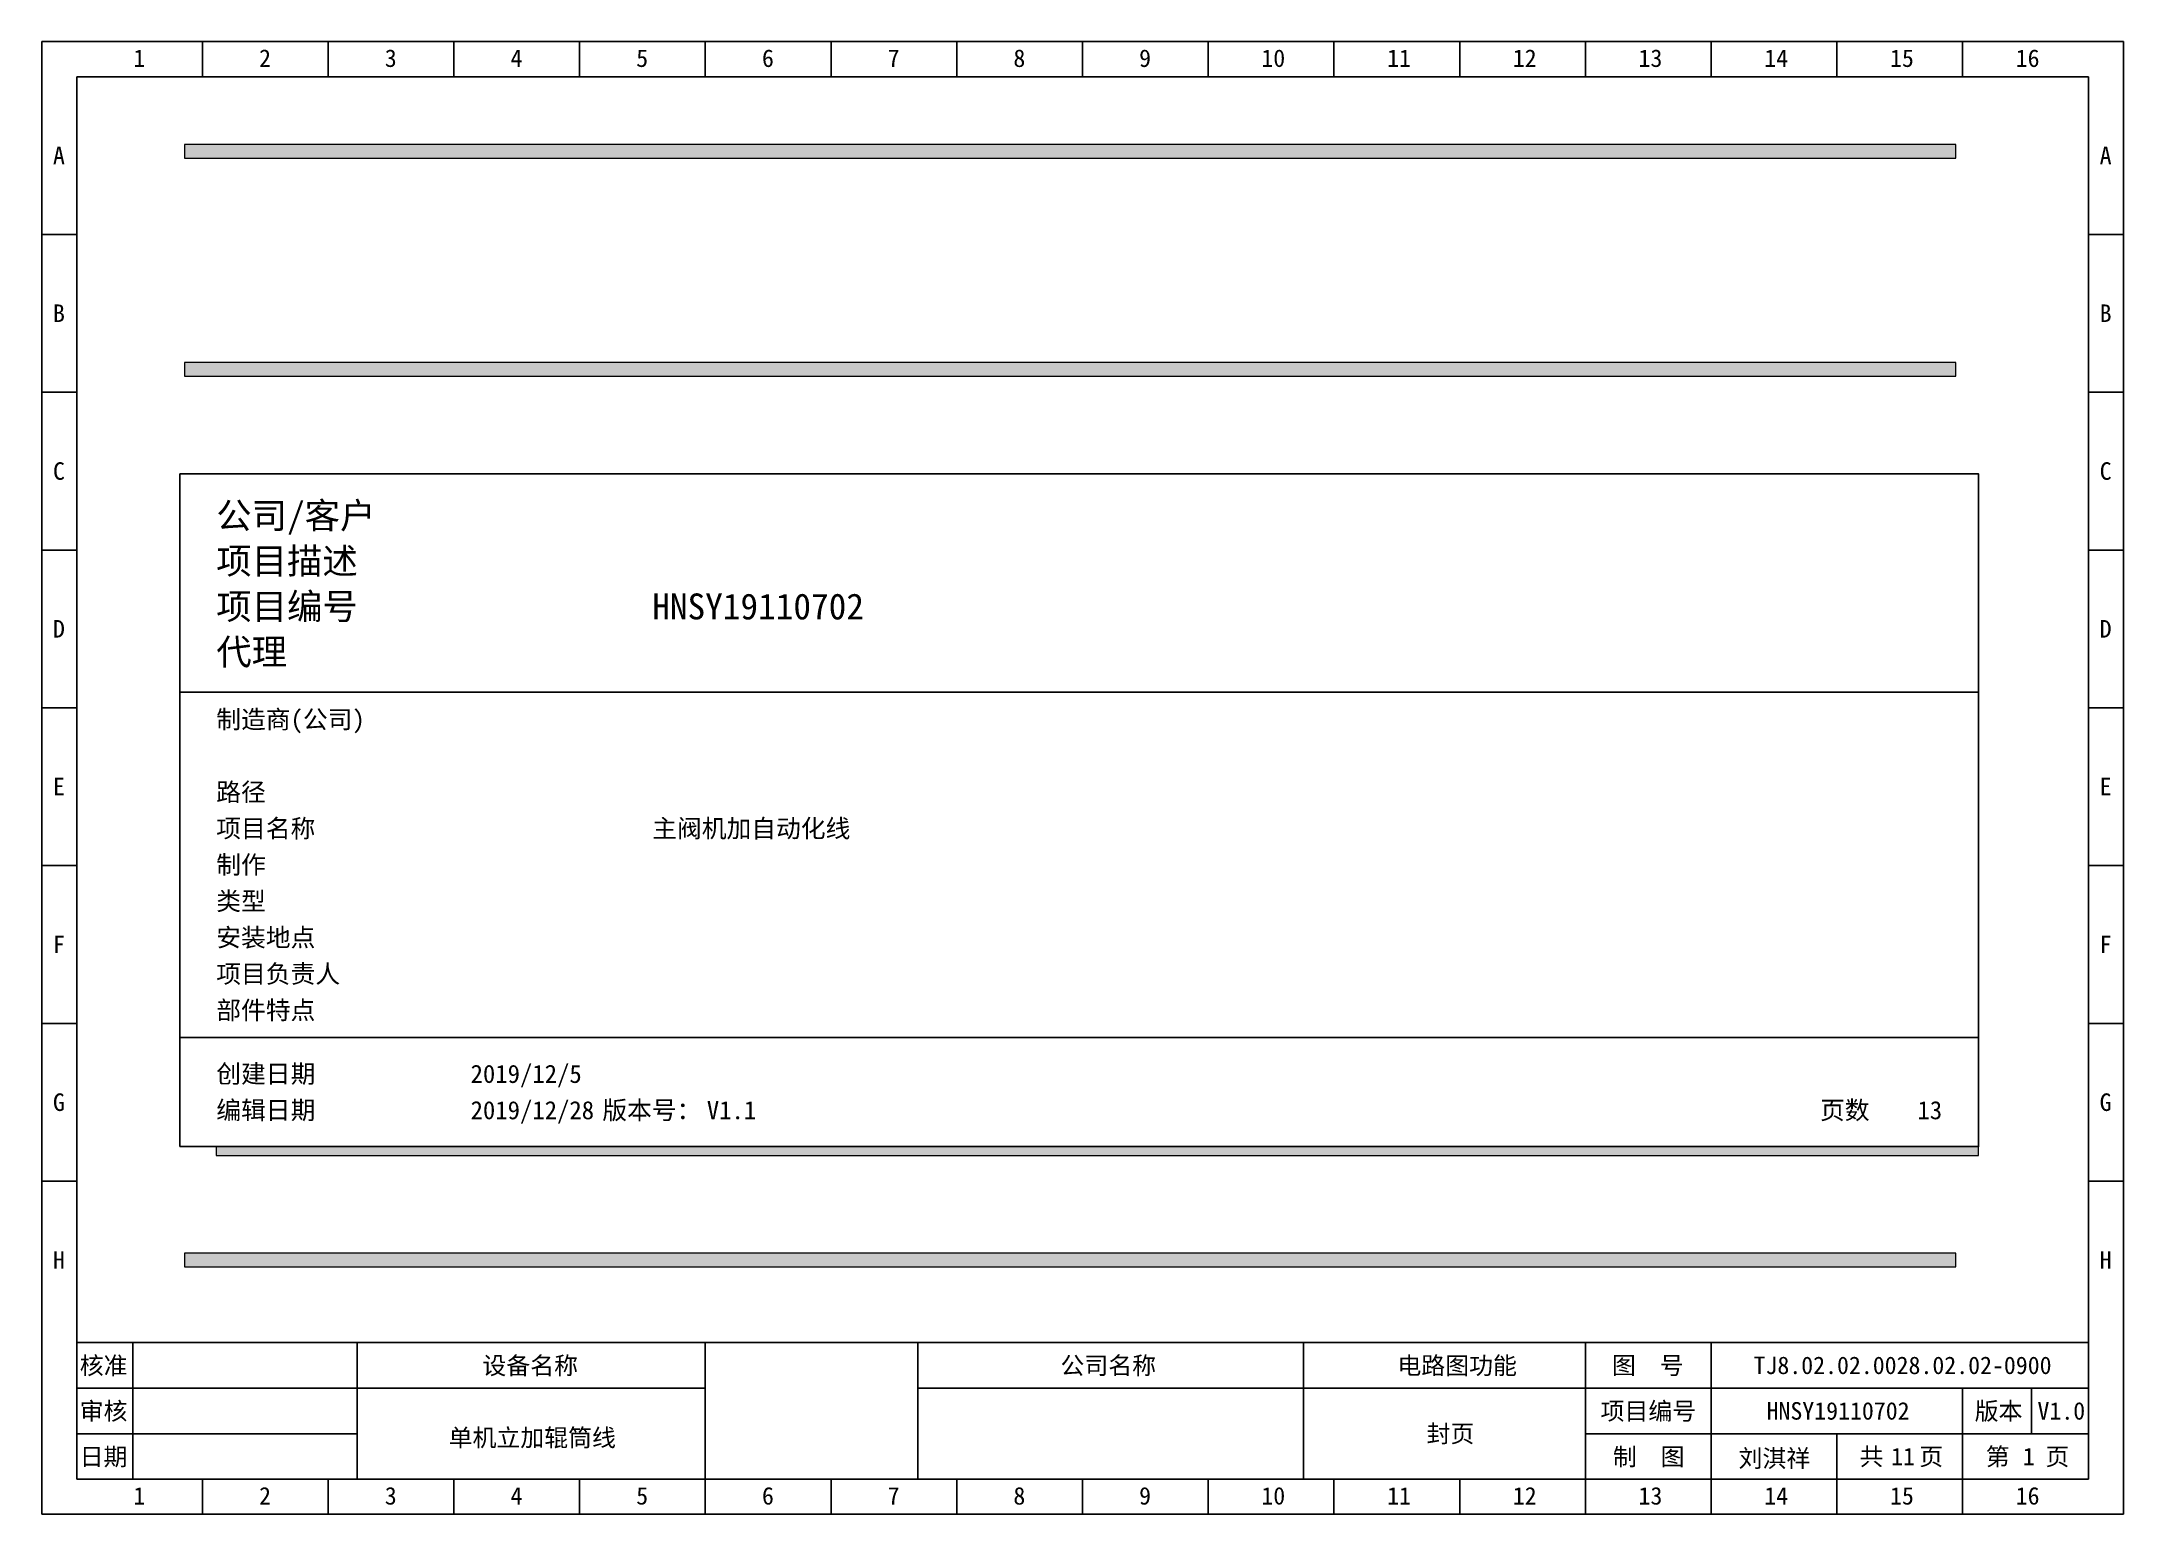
# Model space of a CAD drawing. Header units: millimetres. Extents: x 2035 to 3883, y 1511 to 1945.
# Drawn here: x 2036.7 to 2333.7, y 1734.9 to 1944.9 of the extents above; entities that cross this region are included whole.
import ezdxf
from ezdxf.enums import TextEntityAlignment as Align

# ---------------------------------------------------------------- set-up
doc = ezdxf.new("R2010")
doc.units = ezdxf.units.MM
doc.layers.add('EPLAN200', color=73, linetype='Continuous', lineweight=35)
doc.layers.add('EPLAN451', color=73, linetype='Continuous', lineweight=35)
doc.styles.get("Standard").update_dxf_attribs({"font": 'arial.ttf'})
doc.styles.add('宋体', font='')
doc.styles.get('宋体').set_extended_font_data('宋体')

msp = doc.modelspace()

# ---------------------------------------------------------------- texts
at = {"style": '宋体'}
for tag, text, p in [('TJ8.02.02.0028.02.02-0900', 'TJ8.01.01.0181.00.01-0900', (2302.15, 1756.18)), ('HNSY19110702', '####', (2292.95, 1749.68)), ('V1.0', '1.0', (2324.8, 1749.68)), ('单机立加辊筒线', '', (2106.65, 1745.86)), ('封页', '封页', (2237.65, 1746.43)), ('刘淇祥', '', (2283.86, 1742.92)), ('11', '01', (2302.21, 1743.18)), ('1', '01', (2320.15, 1743.18))]:
    msp.add_attdef(tag, text=text, height=2.5, dxfattribs=at).set_placement(p, align=Align.MIDDLE_CENTER)

# ---------------------------------------------------------------- blocks, each defined once
blk = doc.blocks.new('F26_001')
at = {"layer": 'EPLAN200', "linetype": 'Continuous', "lineweight": 13, "ltscale": 4}
for points in [[(9, 273.5), (399, 273.5), (399, 276.5), (9, 276.5)], [(9, 225.5), (399, 225.5), (399, 228.5), (9, 228.5)], [(16, 54), (404, 54), (404, 56), (16, 56)]]:
    blk.add_hatch(color=73, dxfattribs=at).paths.add_polyline_path(points, flags=0)
at = {"layer": 'EPLAN200', "linetype": 'Continuous', "lineweight": 9}
blk.add_hatch(color=73, dxfattribs=at).paths.add_polyline_path([(9, 29.5), (399, 29.5), (399, 32.5), (9, 32.5)], flags=0)
at = {"layer": 'EPLAN200', "color": 73, "linetype": 'Continuous', "lineweight": 25, "ltscale": 4}
for p, q in [((8, 156), (404, 156)), ((8, 80), (404, 80))]:
    blk.add_line(p, q, dxfattribs=at)
at = {"layer": 'EPLAN200', "color": 73, "linetype": 'Continuous', "lineweight": 13, "ltscale": 4}
for points in [[(9, 273.5), (399, 273.5), (399, 276.5), (9, 276.5)], [(9, 225.5), (399, 225.5), (399, 228.5), (9, 228.5)], [(16, 54), (404, 54), (404, 56), (16, 56)]]:
    blk.add_lwpolyline(points, close=True, dxfattribs=at)
at = {"layer": 'EPLAN200', "color": 73, "linetype": 'Continuous', "lineweight": 25, "ltscale": 4}
blk.add_lwpolyline([(8, 56), (404, 56), (404, 204), (8, 204)], close=True, dxfattribs=at)
at = {"layer": 'EPLAN200', "color": 73, "linetype": 'Continuous', "lineweight": 9}
blk.add_lwpolyline([(9, 29.5), (399, 29.5), (399, 32.5), (9, 32.5)], close=True, dxfattribs=at)
at = {"color": 73}
blk.add_attdef('4_11015', text='', height=2.85, dxfattribs=at).set_placement((404, 280), align=Align.RIGHT)
for tag, p, height in [('14_10015_1', (124, 254), 11.42), ('14_10100', (112, 192), 5.71), ('14_10011', (112, 182), 5.71), ('14_10013', (112, 172), 5.71), ('14_10014', (112, 162), 5.71), ('14_10015', (112, 148), 4), ('14_10901[1]', (112, 132), 4), ('14_10000', (112, 124), 4), ('14_10030', (112, 116), 4), ('14_10031', (112, 108), 4), ('14_10032', (112, 100), 4), ('14_10025', (112, 92), 4), ('14_10033', (112, 84), 4)]:
    blk.add_attdef(tag, p, '', height=height, dxfattribs=at)
for tag, p in [('14_10021', (72, 72)), ('14_10023', (72, 64))]:
    blk.add_attdef(tag, text='', height=4, dxfattribs=at).set_placement(p, align=Align.MIDDLE_LEFT)
blk.add_attdef('14_10300', text='', height=4, dxfattribs=at).set_placement((396, 64), align=Align.MIDDLE_RIGHT)
at = {"layer": 'EPLAN200', "color": 73, "style": '宋体'}
for s, height, p in [('公司/客户', 5.71, (16, 192)), ('项目描述', 5.71, (16, 182)), ('项目编号', 5.71, (16, 172)), ('代理', 5.71, (16, 162)), ('制造商(公司)', 3.997, (16, 148)), ('路径', 3.997, (16, 132)), ('项目名称', 3.997, (16, 124)), ('制作', 3.997, (16, 116)), ('类型', 3.997, (16, 108)), ('安装地点', 3.997, (16, 100)), ('项目负责人', 3.997, (16, 92)), ('部件特点', 3.997, (16, 84))]:
    blk.add_text(s, height=height, dxfattribs=at).set_placement(p)
for s, p in [('创建日期', (16, 72)), ('编辑日期', (16, 64)), ('版本号：', (101, 64)), ('V1.1', (124, 64))]:
    blk.add_text(s, height=3.997, dxfattribs=at).set_placement(p, align=Align.MIDDLE_LEFT)
blk.add_text('页数', height=3.997, dxfattribs=at).set_placement((380, 64), align=Align.MIDDLE_RIGHT)
blk = doc.blocks.new('*U102')
blk.add_line((-2.5, 0), (2.5, 0))
blk = doc.blocks.new('*U103')
at = {"color": 0, "linetype": 'ByBlock', "lineweight": -2, "transparency": 16777216}
for p in [(0, 0), (0, -22.5), (0, -45), (0, -67.5), (0, -90), (0, -112.5), (0, -135)]:
    blk.add_blockref('*U102', p, dxfattribs=at)
blk = doc.blocks.new('*U104')
blk.add_line((-2.5, 0), (2.5, 0))
blk = doc.blocks.new('*U105')
at = {"color": 0, "linetype": 'ByBlock', "lineweight": -2, "transparency": 16777216}
for p in [(0, 0), (0, -22.5), (0, -45), (0, -67.5), (0, -90), (0, -112.5), (0, -135)]:
    blk.add_blockref('*U104', p, dxfattribs=at)
blk = doc.blocks.new('目录图框')
for p, q in [((-3010.08, 789.32), (-2713.08, 789.32)), ((-3010.08, 579.32), (-3010.08, 789.32)), ((-3010.08, 789.32), (-3010.08, 784.32)), ((-3010.08, 789.32), (-3005.08, 789.32)), ((-2987.15, 789.32), (-2987.15, 784.32)), ((-2969.21, 789.32), (-2969.21, 784.32)), ((-2951.27, 789.32), (-2951.27, 784.32)), ((-2933.33, 789.32), (-2933.33, 784.32)), ((-2915.4, 789.32), (-2915.4, 784.32)), ((-2897.46, 789.32), (-2897.46, 784.32)), ((-2879.52, 789.32), (-2879.52, 784.32)), ((-2861.58, 789.32), (-2861.58, 784.32)), ((-2843.65, 789.32), (-2843.65, 784.32)), ((-2825.71, 789.32), (-2825.71, 784.32)), ((-2807.77, 789.32), (-2807.77, 784.32)), ((-2789.83, 789.32), (-2789.83, 784.32)), ((-2771.9, 789.32), (-2771.9, 784.32)), ((-2753.96, 789.32), (-2753.96, 784.32)), ((-2736.02, 789.32), (-2736.02, 784.32)), ((-2713.08, 789.32), (-2713.08, 579.32)), ((-2713.08, 789.32), (-2713.08, 784.32)), ((-3005.08, 784.32), (-2718.08, 784.32)), ((-3005.08, 584.32), (-3005.08, 784.32)), ((-2718.08, 784.32), (-2718.08, 584.32)), ((-2718.08, 603.82), (-3005.08, 603.82)), ((-2997.08, 603.82), (-2997.08, 584.32)), ((-2965.08, 603.82), (-2965.08, 584.32)), ((-2965.08, 603.82), (-2965.08, 584.32)), ((-2915.4, 579.32), (-2915.4, 603.82)), ((-2885.08, 603.82), (-2885.08, 584.32)), ((-2885.08, 603.82), (-2885.08, 584.32)), ((-2885.08, 603.82), (-2885.08, 584.32)), ((-2830.08, 603.82), (-2830.08, 584.32)), ((-2789.83, 579.32), (-2789.83, 603.82)), ((-2771.9, 579.32), (-2771.9, 603.82)), ((-2965.08, 597.32), (-3005.08, 597.32)), ((-2915.4, 597.32), (-2965.08, 597.32)), ((-2718.08, 597.32), (-2885.08, 597.32)), ((-2736.02, 579.32), (-2736.02, 597.32)), ((-2726.18, 597.32), (-2726.18, 590.82)), ((-2965.08, 590.82), (-3005.08, 590.82)), ((-2718.08, 590.82), (-2789.83, 590.82)), ((-2753.96, 579.32), (-2753.96, 590.82)), ((-3005.08, 584.32), (-2718.08, 584.32)), ((-2987.15, 579.32), (-2987.15, 584.32)), ((-2969.21, 579.32), (-2969.21, 584.32)), ((-2951.27, 579.32), (-2951.27, 584.32)), ((-2933.33, 579.32), (-2933.33, 584.32)), ((-2897.46, 579.32), (-2897.46, 584.32)), ((-2879.52, 579.32), (-2879.52, 584.32)), ((-2861.58, 579.32), (-2861.58, 584.32)), ((-2843.65, 579.32), (-2843.65, 584.32)), ((-2825.71, 579.32), (-2825.71, 584.32)), ((-2807.77, 579.32), (-2807.77, 584.32)), ((-2713.08, 579.32), (-3010.08, 579.32))]:
    blk.add_line(p, q)
blk.add_blockref('*U103', (-3007.58, 761.82))
at = {"xscale": -1}
blk.add_blockref('*U105', (-2715.58, 761.82), dxfattribs=at)
at = {"style": '宋体'}
for s, p in [('1', (-2997.01, 785.71)), ('2', (-2979.07, 785.71)), ('3', (-2961.13, 785.71)), ('4', (-2943.2, 785.71)), ('5', (-2925.26, 785.71)), ('6', (-2907.32, 785.71)), ('7', (-2889.38, 785.71)), ('8', (-2871.45, 785.71)), ('9', (-2853.51, 785.71)), ('10', (-2836.07, 785.71)), ('11', (-2818.13, 785.71)), ('12', (-2800.2, 785.71)), ('13', (-2782.26, 785.71)), ('14', (-2764.32, 785.71)), ('15', (-2746.38, 785.71)), ('16', (-2728.45, 785.71)), ('A', (-3008.47, 771.84)), ('A', (-2716.47, 771.84)), ('B', (-3008.47, 749.34)), ('B', (-2716.47, 749.34)), ('C', (-3008.47, 726.84)), ('C', (-2716.47, 726.84)), ('D', (-3008.47, 704.34)), ('D', (-2716.47, 704.34)), ('E', (-3008.47, 681.84)), ('E', (-2716.47, 681.84)), ('F', (-3008.47, 659.34)), ('F', (-2716.47, 659.34)), ('G', (-3008.47, 636.84)), ('G', (-2716.47, 636.84)), ('H', (-3008.47, 614.34)), ('H', (-2716.47, 614.34)), ('核准', (-3004.65, 599.29)), ('设备名称', (-2947.2, 599.28)), ('公司名称', (-2864.73, 599.29)), ('电路图功能', (-2816.66, 599.29)), ('图  号', (-2786.05, 599.3)), ('审核', (-3004.66, 592.79)), ('项目编号', (-2787.68, 592.79)), ('版本', (-2734.3, 592.79)), ('日期', (-3004.66, 586.29)), ('制  图', (-2785.91, 586.28)), ('共   页', (-2750.72, 586.31)), ('第   页', (-2732.72, 586.3)), ('1', (-2997.01, 580.71)), ('2', (-2979.07, 580.71)), ('3', (-2961.13, 580.71)), ('4', (-2943.2, 580.71)), ('5', (-2925.26, 580.71)), ('6', (-2907.32, 580.71)), ('7', (-2889.38, 580.71)), ('8', (-2871.45, 580.71)), ('9', (-2853.51, 580.71)), ('10', (-2836.07, 580.71)), ('11', (-2818.13, 580.71)), ('12', (-2800.2, 580.71)), ('13', (-2782.26, 580.71)), ('14', (-2764.32, 580.71)), ('15', (-2746.38, 580.71)), ('16', (-2728.45, 580.71))]:
    blk.add_text(s, height=2.5, dxfattribs=at).set_placement(p)

# ---------------------------------------------------------------- block references
msp.add_blockref('目录图框', (5046.74, 1155.61))
ref = msp.add_blockref('F26_001', (2051.2, 1751.09), dxfattribs=dict(xscale=0.648, yscale=0.648, zscale=0.648))
ref.add_attrib('14_10021', '2019/12/5', dxfattribs={"layer": 'EPLAN451', "height": 2.59, "style": '宋体'}).set_placement((2097.85, 1797.74), align=Align.MIDDLE_LEFT)
ref.add_attrib('14_10013', 'HNSY19110702', (2123.77, 1862.54), dxfattribs={"layer": 'EPLAN451', "height": 3.6998, "style": '宋体'})
ref.add_attrib('14_10300', '13', dxfattribs={"layer": 'EPLAN451', "color": 73, "height": 2.59, "style": '宋体'}).set_placement((2307.8, 1792.56), align=Align.MIDDLE_RIGHT)
ref.add_attrib('14_10000', '主阀机加自动化线', (2123.77, 1831.44), dxfattribs={"layer": 'EPLAN451', "color": 73, "height": 2.59, "style": '宋体'})
ref.add_attrib('14_10023', '2019/12/28', dxfattribs={"layer": 'EPLAN451', "color": 73, "height": 2.59, "style": '宋体'}).set_placement((2097.85, 1792.56), align=Align.MIDDLE_LEFT)

msp.set_redraw_order([(e.dxf.handle, doc.entitydb.next_handle()) for e in msp.query("TEXT MTEXT ATTDEF DIMENSION ARC_DIMENSION")])  # texts and dimensions are drawn at this point

doc.saveas('drawing.dxf')
